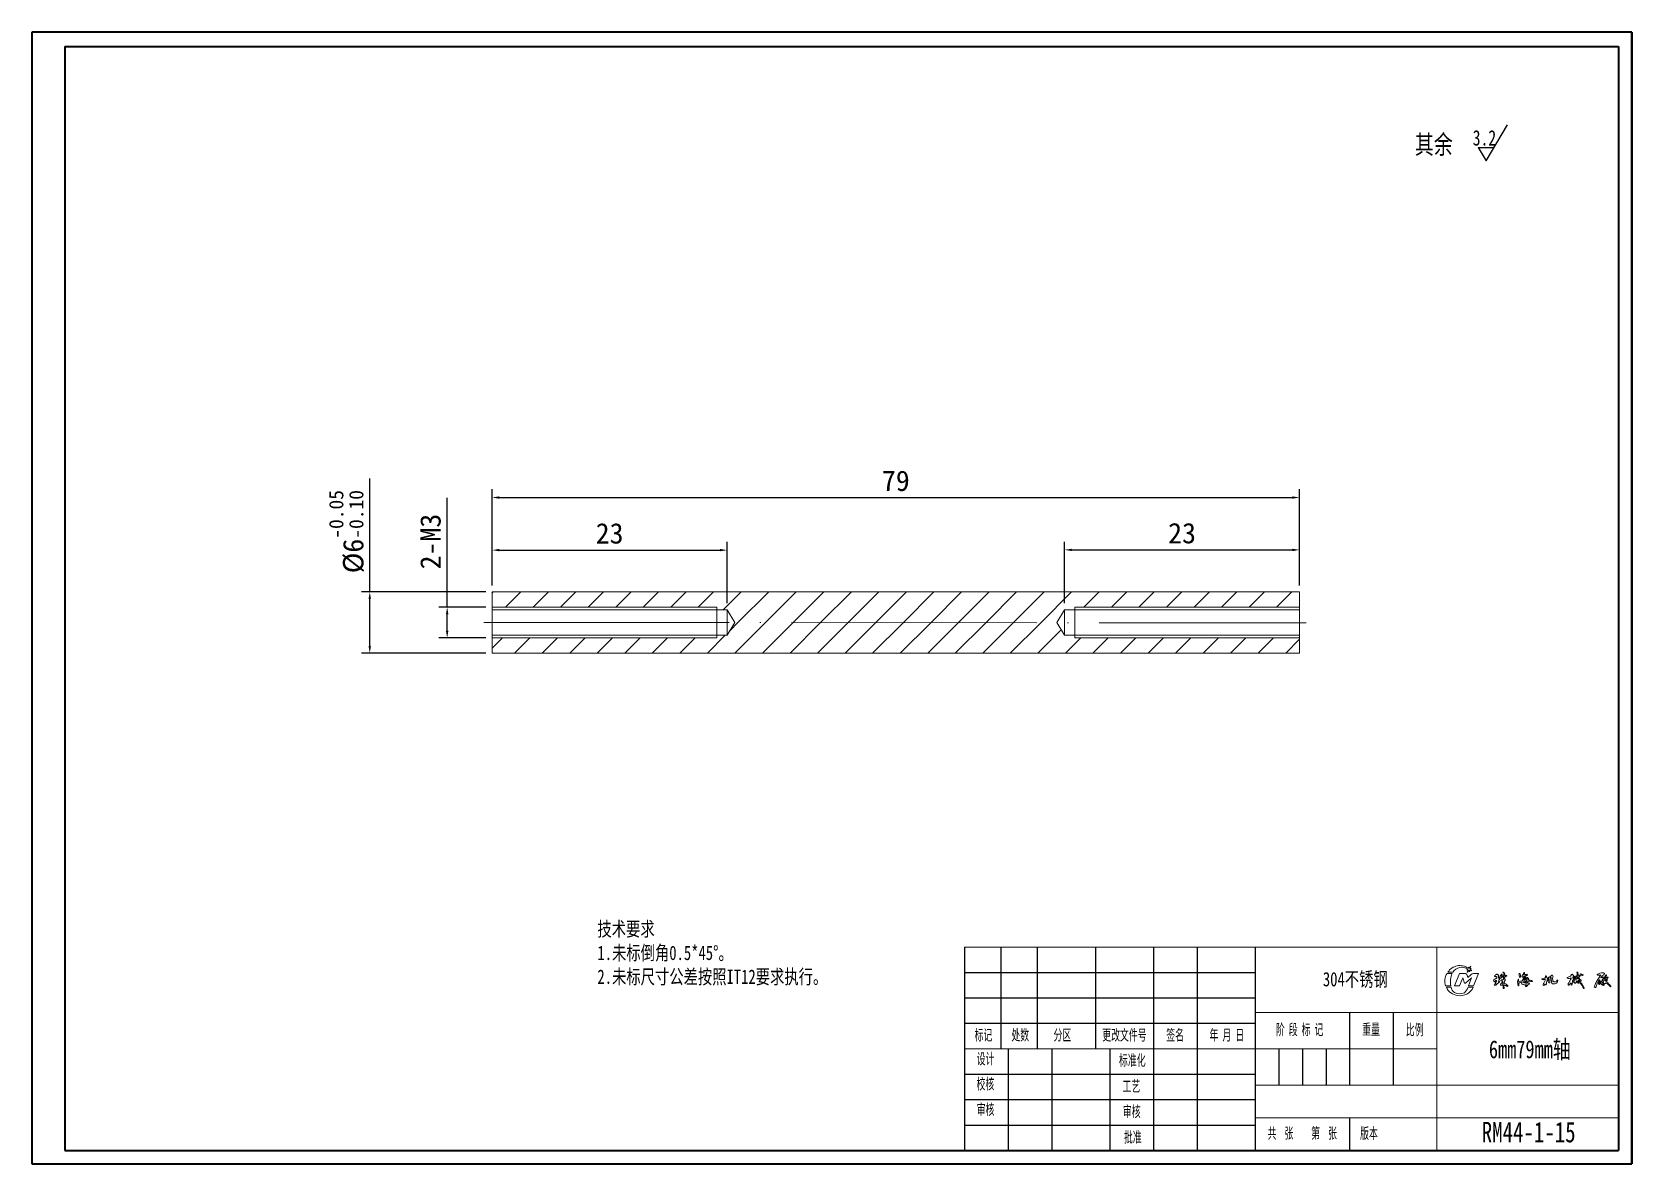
# Model space of a CAD drawing. Header units: millimetres. Extents: x 0 to 1713, y 0 to 841.
# Drawn here: x 1556.8 to 1713.4, y 96.6 to 207.3 of the extents above; entities that cross this region are included whole.
import ezdxf

# ---------------------------------------------------------------- set-up
doc = ezdxf.new("R2010")
doc.units = ezdxf.units.MM
doc.header["$PDSIZE"] = -1
doc.linetypes.add('ACAD_ISO04W100', pattern=[30, 24, -3, 0, -3])
for name, color, linetype in [('10', 7, 'Continuous'), ('5', 7, 'Continuous'), ('9', 7, 'Continuous')]:
    doc.layers.add(name, color=color, linetype=linetype)
doc.layers.add('中心线', color=6, linetype='ACAD_ISO04W100', lineweight=0)
doc.layers.add('尺寸线', color=100, linetype='Continuous', lineweight=5)
doc.styles.add('SLDTEXTSTYLE1', font='TXT', dxfattribs={"width": 0.6, "bigfont": 'bigfont'})
doc.dimstyles.new('Annotative', dxfattribs={"dimscale": 0, "dimtxt": 2.5, "dimasz": 2.5, "dimexe": 1.25, "dimexo": 0.625, "dimtad": 1, "dimtxsty": 'Standard', "dimcen": 2.5, "dimadec": 0, "dimazin": 0, "dimtfac": 1, "dimtmove": 0, "dimatfit": 3, "dimfxl": 1, "dimarcsym": 0})

msp = doc.modelspace()

# ---------------------------------------------------------------- texts
at = {"attachment_point": 1}
for s, width, gutter_width, insert, char_height in [('{\\fHYSWLongFangSong|b0|i0|c134|p2;其余}', 1569.10893, 9.339, (1692.124, 197.25), 1.85295), ('{\\fHYSWLongFangSong|b0|i0|c134|p2;3.2}', 2.90529, 17.5, (1697.782, 197.715), 1.5), ('{\\fHYSWLongFangSong|b0|i0|c134|p2;技术要求\\P1.未标倒角0.5*45%%D。\\P2.未标尺寸公差按照IT12要求执行。}', 32.42721, 0.45, (1612.159, 120.291), 1.4), ('{\\fHYSWLongFangSong|b0|i0|c134|p2;RM44-1-15}', 117.53046, 0.6, (1698.665, 100.728), 2)]:
    msp.add_mtext_dynamic_manual_height_columns(s, width=width, gutter_width=gutter_width, heights=[0], dxfattribs=dict(at, insert=insert, char_height=char_height))
for s, insert, char_height, width in [('{\\fHYSWLongFangSong|b0|i0|c134|p2;304不锈钢}', (1683.126, 115.382), 1.4, 38.51962), ('{\\fHYSWLongFangSong|b0|i0|c134|p2;6mm79mm轴}', (1699.368, 108.702), 1.75, 117.53046)]:
    msp.add_mtext(s, dxfattribs=dict(at, insert=insert, char_height=char_height, width=width))
at = {"layer": '9', "color": 7, "char_height": 1.07127, "attachment_point": 2, "style": 'SLDTEXTSTYLE1'}
for s, insert in [('{\\fHYSWLongFangSong|b0|i0|c134|p2;标记}', (1649.919, 109.762)), ('{\\fHYSWLongFangSong|b0|i0|c134|p2;处数}', (1653.52, 109.762)), ('{\\fHYSWLongFangSong|b0|i0|c134|p2;分区}', (1657.643, 109.762)), ('{\\fHYSWLongFangSong|b0|i0|c134|p2;更改文件号}', (1663.711, 109.762)), ('{\\fHYSWLongFangSong|b0|i0|c134|p2;签名}', (1668.672, 109.762)), ('{\\fHYSWLongFangSong|b0|i0|c134|p2;年 月 日}', (1673.735, 109.762)), ('{\\fHYSWLongFangSong|b0|i0|c134|p2;阶 段 标 记}', (1680.853, 110.296)), ('{\\fHYSWLongFangSong|b0|i0|c134|p2;重量}', (1687.84, 110.316)), ('{\\fHYSWLongFangSong|b0|i0|c134|p2;比例}', (1692.097, 110.276)), ('{\\fHYSWLongFangSong|b0|i0|c134|p2;设计}', (1650.128, 107.437)), ('{\\fHYSWLongFangSong|b0|i0|c134|p2;标准化}', (1664.482, 107.292)), ('{\\fHYSWLongFangSong|b0|i0|c134|p2;校核}', (1650.111, 104.981)), ('{\\fHYSWLongFangSong|b0|i0|c134|p2;工艺}', (1664.39, 104.759)), ('{\\fHYSWLongFangSong|b0|i0|c134|p2;审核}', (1650.13, 102.484)), ('{\\fHYSWLongFangSong|b0|i0|c134|p2;审核}', (1664.427, 102.278)), ('{\\fHYSWLongFangSong|b0|i0|c134|p2;共  张}', (1678.981, 100.163)), ('{\\fHYSWLongFangSong|b0|i0|c134|p2;第  张}', (1683.241, 100.163)), ('{\\fHYSWLongFangSong|b0|i0|c134|p2;版本}', (1687.633, 100.155)), ('{\\fHYSWLongFangSong|b0|i0|c134|p2;批准}', (1664.531, 99.778))]:
    msp.add_mtext(s, dxfattribs=dict(at, insert=insert))

# ---------------------------------------------------------------- blocks, each defined once
blk = doc.blocks.new('*D38')
at = {"layer": 'Defpoints', "color": 0, "transparency": 16777216}
for p in [(1589.89, 152.56), (1601.85, 152.56), (1601.85, 146.56)]:
    blk.add_point(p, dxfattribs=at)
at = {"layer": '尺寸线', "color": 0, "lineweight": -2, "transparency": 16777216}
for p, q in [((1589.89, 152.56), (1589.89, 163.64)), ((1601.23, 152.56), (1589.09, 152.56)), ((1589.89, 147.26), (1589.89, 151.86)), ((1601.23, 146.56), (1589.09, 146.56))]:
    blk.add_line(p, q, dxfattribs=at)
at = {"layer": '尺寸线', "color": 0, "transparency": 16777216}
for points in [[(1589.77, 151.86), (1590, 151.86), (1589.89, 152.56)], [(1589.77, 147.26), (1590, 147.26), (1589.89, 146.56)]]:
    blk.add_solid(points, dxfattribs=at)
at = {"layer": '尺寸线', "color": 0, "transparency": 16777216, "insert": (1587.63, 158.45), "char_height": 2, "attachment_point": 5, "rotation": 90}
blk.add_mtext('%%C6{\\H0.7x;\\S-0.05^ -0.10;}', dxfattribs=at)
blk = doc.blocks.new('*D35')
at = {"layer": 'Defpoints', "color": 0, "transparency": 16777216}
for p in [(1680.85, 161.79), (1601.85, 152.56), (1680.85, 152.56)]:
    blk.add_point(p, dxfattribs=at)
at = {"layer": '尺寸线', "color": 0, "lineweight": -2, "transparency": 16777216}
for p, q in [((1601.85, 153.19), (1601.85, 162.59)), ((1602.55, 161.79), (1680.15, 161.79)), ((1680.85, 153.19), (1680.85, 162.59))]:
    blk.add_line(p, q, dxfattribs=at)
at = {"layer": '尺寸线', "color": 0, "transparency": 16777216}
for points in [[(1602.55, 161.9), (1602.55, 161.67), (1601.85, 161.79)], [(1680.15, 161.9), (1680.15, 161.67), (1680.85, 161.79)]]:
    blk.add_solid(points, dxfattribs=at)
at = {"layer": '尺寸线', "color": 0, "transparency": 16777216, "insert": (1641.35, 163.41), "char_height": 2, "attachment_point": 5}
blk.add_mtext('79', dxfattribs=at)
blk = doc.blocks.new('*D37')
at = {"layer": 'Defpoints', "color": 0, "transparency": 16777216}
for p in [(1624.85, 156.64), (1601.85, 152.56), (1624.85, 150.81)]:
    blk.add_point(p, dxfattribs=at)
at = {"layer": '尺寸线', "color": 0, "lineweight": -2, "transparency": 16777216}
for p, q in [((1601.85, 153.19), (1601.85, 157.44)), ((1602.55, 156.64), (1624.15, 156.64)), ((1624.85, 151.44), (1624.85, 157.44))]:
    blk.add_line(p, q, dxfattribs=at)
at = {"layer": '尺寸线', "color": 0, "transparency": 16777216}
for points in [[(1602.55, 156.76), (1602.55, 156.53), (1601.85, 156.64)], [(1624.15, 156.76), (1624.15, 156.53), (1624.85, 156.64)]]:
    blk.add_solid(points, dxfattribs=at)
at = {"layer": '尺寸线', "color": 0, "transparency": 16777216, "insert": (1613.35, 158.27), "char_height": 2, "attachment_point": 5}
blk.add_mtext('23', dxfattribs=at)
blk = doc.blocks.new('*D36')
at = {"layer": 'Defpoints', "color": 0, "transparency": 16777216}
for p in [(1680.85, 156.67), (1680.85, 152.56), (1657.85, 150.81)]:
    blk.add_point(p, dxfattribs=at)
at = {"layer": '尺寸线', "color": 0, "lineweight": -2, "transparency": 16777216}
for p, q in [((1657.85, 151.44), (1657.85, 157.47)), ((1658.55, 156.67), (1680.15, 156.67)), ((1680.85, 153.19), (1680.85, 157.47))]:
    blk.add_line(p, q, dxfattribs=at)
at = {"layer": '尺寸线', "color": 0, "transparency": 16777216}
for points in [[(1658.55, 156.78), (1658.55, 156.55), (1657.85, 156.67)], [(1680.15, 156.78), (1680.15, 156.55), (1680.85, 156.67)]]:
    blk.add_solid(points, dxfattribs=at)
at = {"layer": '尺寸线', "color": 0, "transparency": 16777216, "insert": (1669.35, 158.29), "char_height": 2, "attachment_point": 5}
blk.add_mtext('23', dxfattribs=at)
blk = doc.blocks.new('*D41')
at = {"layer": 'Defpoints', "color": 0, "transparency": 16777216}
for p in [(1597.46, 151.06), (1601.85, 151.06), (1601.85, 148.06)]:
    blk.add_point(p, dxfattribs=at)
at = {"layer": '尺寸线', "color": 0, "lineweight": -2, "transparency": 16777216}
for p, q in [((1597.46, 151.06), (1597.46, 161.77)), ((1601.23, 151.06), (1596.66, 151.06)), ((1597.46, 148.76), (1597.46, 150.36)), ((1601.23, 148.06), (1596.66, 148.06))]:
    blk.add_line(p, q, dxfattribs=at)
at = {"layer": '尺寸线', "color": 0, "transparency": 16777216}
for points in [[(1597.34, 150.36), (1597.58, 150.36), (1597.46, 151.06)], [(1597.34, 148.76), (1597.58, 148.76), (1597.46, 148.06)]]:
    blk.add_solid(points, dxfattribs=at)
at = {"layer": '尺寸线', "color": 0, "transparency": 16777216, "insert": (1595.84, 157.48), "char_height": 2, "attachment_point": 5, "rotation": 90}
blk.add_mtext('2-M3', dxfattribs=at)

# ---------------------------------------------------------------- dimensions: what is measured, and where the dimension line sits
at = {"layer": '尺寸线'}
dim = msp.add_linear_dim(base=(1589.887, 152.561), p1=(1601.854, 146.561), p2=(1601.854, 152.561), angle=90, text='%%C<>{\\H0.7x;\\S-0.05^ -0.10;}', dimstyle='Annotative', override={"dimtxt": 2, "dimasz": 0.7, "dimexe": 0.8}, dxfattribs=at)
dim.commit()
dim.dimension.update_dxf_attribs({"geometry": '*D38', "text_midpoint": (1587.629, 158.452)})
for base, p1, p2, picture, middle in [((1680.854, 161.788), (1601.854, 152.561), (1680.854, 152.561), '*D35', (1641.354, 163.413)), ((1624.854, 156.642), (1601.854, 152.561), (1624.854, 150.811), '*D37', (1613.354, 158.267)), ((1680.854, 156.666), (1657.854, 150.811), (1680.854, 152.561), '*D36', (1669.354, 158.291))]:
    dim = msp.add_linear_dim(base=base, p1=p1, p2=p2, dimstyle='Annotative', override={"dimtxt": 2, "dimasz": 0.7, "dimexe": 0.8}, dxfattribs=at)
    dim.commit()
    dim.dimension.update_dxf_attribs({"geometry": picture, "text_midpoint": middle})
dim = msp.add_linear_dim(base=(1597.461, 151.061), p1=(1601.854, 148.061), p2=(1601.854, 151.061), angle=90, text='2-M<>', dimstyle='Annotative', override={"dimtxt": 2, "dimasz": 0.7, "dimexe": 0.8}, dxfattribs=at)
dim.commit()
dim.dimension.update_dxf_attribs({"geometry": '*D41', "text_midpoint": (1597.461, 157.479), "dimtype": 160})

# ---------------------------------------------------------------- hatches: boundary and pattern name
h = msp.add_hatch()
h.set_pattern_fill('ANSI31', color=4, scale=0.6)
h.paths.add_polyline_path([(1680.854, 152.561), (1601.854, 152.561), (1601.854, 151.061), (1623.854, 151.061), (1623.854, 150.811), (1624.854, 150.811), (1625.61, 149.553), (1657.092, 149.542), (1657.854, 150.811), (1658.854, 150.811), (1658.854, 151.061), (1680.854, 151.061)])
h.paths.add_polyline_path([(1680.854, 148.061), (1658.854, 148.061), (1658.854, 148.311), (1657.854, 148.311), (1657.114, 149.542), (1625.6, 149.553), (1624.854, 148.311), (1623.854, 148.311), (1623.854, 148.061), (1601.854, 148.061), (1601.854, 146.561), (1680.854, 146.561)])

# ---------------------------------------------------------------- linework, layer by layer
for p, q in [((1699.097, 194.702), (1701.173, 198.23)), ((1698.315, 196.032), (1699.097, 194.702)), ((1698.315, 196.032), (1699.88, 196.032))]:
    msp.add_line(p, q)
at = {"color": 7, "linetype": 'Continuous', "lineweight": 15}
for p, q in [((1601.854, 150.811), (1601.854, 152.561)), ((1601.854, 152.561), (1680.854, 152.561)), ((1680.854, 150.811), (1680.854, 152.561)), ((1601.854, 151.061), (1623.854, 151.061)), ((1601.854, 150.811), (1624.854, 150.811)), ((1601.854, 148.311), (1601.854, 150.811)), ((1623.854, 151.061), (1623.854, 148.061)), ((1624.854, 150.811), (1625.605, 149.561)), ((1624.854, 150.811), (1624.854, 148.311)), ((1657.103, 149.561), (1657.854, 150.811)), ((1657.854, 150.811), (1680.854, 150.811)), ((1657.854, 148.311), (1657.854, 150.811)), ((1658.854, 151.061), (1680.854, 151.061)), ((1658.854, 148.061), (1658.854, 151.061)), ((1680.854, 148.311), (1680.854, 150.811)), ((1625.605, 149.561), (1624.854, 148.311)), ((1657.854, 148.311), (1657.103, 149.561)), ((1624.854, 148.311), (1601.854, 148.311)), ((1601.854, 146.561), (1601.854, 148.311)), ((1623.854, 148.061), (1601.854, 148.061)), ((1680.854, 148.311), (1657.854, 148.311)), ((1680.854, 148.061), (1658.854, 148.061)), ((1680.854, 146.561), (1680.854, 148.311)), ((1680.854, 146.561), (1601.854, 146.561))]:
    msp.add_line(p, q, dxfattribs=at)
at = {"layer": '10', "color": 7, "lineweight": 15}
for p, q in [((1694.275, 117.827), (1694.275, 107.876)), ((1676.504, 111.43), (1712.047, 111.43)), ((1648.071, 107.876), (1694.275, 107.876)), ((1694.275, 107.876), (1694.275, 97.924)), ((1676.504, 104.321), (1712.047, 104.321)), ((1676.504, 101.116), (1712.047, 101.116))]:
    msp.add_line(p, q, dxfattribs=at)
at = {"layer": '5', "color": 7, "lineweight": 15}
for p, q in [((1648.071, 117.827), (1712.047, 117.827)), ((1648.071, 117.827), (1712.047, 117.827)), ((1697.342, 115.746), (1697.356, 115.852)), ((1697.379, 115.856), (1697.439, 115.755)), ((1697.439, 115.755), (1697.591, 115.944)), ((1697.599, 115.939), (1697.507, 115.723)), ((1695.271, 115.237), (1695.787, 115.237)), ((1695.849, 115.357), (1695.349, 115.357)), ((1695.993, 114.029), (1696.488, 115.231)), ((1696.488, 115.231), (1696.993, 115.231)), ((1696.826, 114.823), (1696.49, 114.029)), ((1696.969, 114.28), (1696.826, 114.823)), ((1697.075, 114.28), (1696.969, 114.28)), ((1697.673, 114.807), (1697.075, 114.28)), ((1697.191, 115.591), (1697.304, 115.666)), ((1697.331, 115.582), (1697.193, 115.582)), ((1697.23, 115.071), (1697.297, 114.835)), ((1697.254, 115.389), (1697.331, 115.582)), ((1697.401, 115.547), (1697.262, 115.384)), ((1697.297, 114.835), (1697.634, 115.151)), ((1697.359, 114.026), (1697.673, 114.807)), ((1697.464, 115.437), (1697.401, 115.547)), ((1697.489, 115.555), (1697.487, 115.443)), ((1697.651, 115.498), (1697.489, 115.555)), ((1697.507, 115.723), (1697.626, 115.72)), ((1697.629, 115.711), (1697.539, 115.643)), ((1697.539, 115.643), (1697.664, 115.518)), ((1697.856, 115.231), (1698.357, 115.231)), ((1698.357, 115.231), (1697.858, 114.026)), ((1700.005, 114.531), (1699.991, 114.512)), ((1700.056, 114.449), (1700.034, 114.377)), ((1700.05, 114.33), (1700.109, 114.502)), ((1700.092, 114.747), (1700.123, 114.766)), ((1700.14, 114.913), (1700.109, 114.93)), ((1700.318, 114.772), (1700.352, 114.767)), ((1700.326, 114.433), (1700.348, 114.46)), ((1700.348, 114.46), (1700.384, 114.456)), ((1700.525, 114.533), (1700.523, 114.566)), ((1700.557, 114.521), (1700.525, 114.533)), ((1700.573, 114.981), (1700.587, 114.952)), ((1700.743, 114.5), (1700.723, 114.522)), ((1700.729, 114.269), (1700.739, 114.116)), ((1700.752, 114.308), (1700.751, 114.333)), ((1700.763, 114.044), (1700.752, 114.308)), ((1700.815, 114.913), (1700.783, 114.927)), ((1700.963, 114.955), (1700.931, 114.94)), ((1702.24, 114.679), (1702.265, 114.694)), ((1702.27, 114.284), (1702.266, 114.25)), ((1702.299, 114.303), (1702.27, 114.284)), ((1702.316, 115.225), (1702.346, 115.242)), ((1702.346, 115.242), (1702.378, 115.226)), ((1702.563, 114.326), (1702.54, 114.349)), ((1702.562, 114.29), (1702.563, 114.326)), ((1702.763, 115.143), (1702.759, 115.107)), ((1702.82, 115.191), (1702.763, 115.143)), ((1702.782, 114.593), (1702.794, 114.578)), ((1702.791, 115.326), (1702.827, 115.32)), ((1702.858, 114.829), (1702.803, 114.616)), ((1702.824, 114.329), (1702.843, 114.357)), ((1702.841, 114.935), (1702.832, 114.962)), ((1702.854, 114.431), (1702.879, 114.448)), ((1702.858, 114.689), (1702.878, 114.783)), ((1702.921, 114.707), (1702.879, 114.677)), ((1702.897, 114.664), (1702.918, 114.68)), ((1702.932, 114.681), (1702.947, 114.669)), ((1703.07, 114.587), (1703.058, 114.51)), ((1703.081, 114.465), (1703.103, 114.635)), ((1703.313, 114.279), (1703.328, 114.254)), ((1703.624, 114.504), (1703.62, 114.468)), ((1704.575, 114.655), (1704.556, 114.675)), ((1704.752, 114.655), (1704.707, 114.632)), ((1704.864, 114.66), (1704.834, 114.679)), ((1704.87, 114.616), (1704.864, 114.66)), ((1704.902, 114.968), (1704.911, 115.005)), ((1704.911, 115.005), (1704.948, 115.005)), ((1705.079, 114.8), (1705.111, 114.769)), ((1705.189, 114.851), (1705.181, 114.813)), ((1705.244, 114.318), (1705.281, 114.314)), ((1705.355, 114.761), (1705.375, 114.794)), ((1705.43, 114.85), (1705.456, 114.833)), ((1707.411, 114.277), (1707.405, 114.314)), ((1707.409, 115.03), (1707.412, 115.11)), ((1707.581, 114.784), (1707.612, 114.772)), ((1707.635, 114.654), (1707.609, 114.646)), ((1707.674, 115.001), (1707.673, 114.967)), ((1707.787, 114.805), (1707.693, 114.707)), ((1707.757, 114.372), (1707.725, 114.391)), ((1707.795, 114.283), (1707.759, 114.29)), ((1707.777, 114.684), (1707.83, 114.74)), ((1707.977, 114.896), (1707.884, 114.868)), ((1707.967, 114.822), (1708.017, 114.83)), ((1707.978, 114.487), (1707.97, 114.522)), ((1707.973, 114.696), (1707.973, 114.726)), ((1707.977, 115.339), (1707.988, 115.37)), ((1707.993, 115.304), (1707.977, 115.339)), ((1708.159, 114.927), (1707.977, 114.896)), ((1708.02, 114.386), (1707.991, 114.368)), ((1708.01, 115.188), (1707.993, 115.304)), ((1708.08, 114.45), (1708.02, 114.386)), ((1708.025, 114.828), (1708.056, 114.798)), ((1708.063, 114.372), (1708.122, 114.383)), ((1708.102, 114.558), (1708.096, 114.55)), ((1708.098, 114.716), (1708.137, 114.727)), ((1708.113, 115.074), (1708.139, 115.049)), ((1708.25, 114.611), (1708.254, 114.573)), ((1708.254, 114.573), (1708.288, 114.544)), ((1708.314, 114.647), (1708.348, 114.638)), ((1708.356, 114.456), (1708.337, 114.425)), ((1708.354, 115.194), (1708.338, 115.158)), ((1708.338, 115.158), (1708.367, 115.125)), ((1708.573, 115.099), (1708.559, 115.138)), ((1710.239, 114.567), (1710.229, 114.595)), ((1710.233, 114.312), (1710.239, 114.35)), ((1710.281, 114.253), (1710.233, 114.312)), ((1710.303, 114.811), (1710.34, 114.805)), ((1710.475, 114.681), (1710.459, 114.64)), ((1710.733, 114.682), (1710.696, 114.684)), ((1710.785, 114.879), (1710.77, 114.84)), ((1710.77, 114.84), (1710.784, 114.812)), ((1710.856, 115.117), (1710.879, 115.086)), ((1711.005, 114.868), (1711.032, 114.839)), ((1695.646, 114.03), (1695.135, 114.028)), ((1695.207, 113.896), (1695.666, 113.896)), ((1696.49, 114.029), (1695.993, 114.029)), ((1697.322, 113.896), (1697.827, 113.896)), ((1697.858, 114.026), (1697.359, 114.026)), ((1699.89, 114.1), (1699.9, 114.132)), ((1700.51, 114.099), (1700.487, 114.125)), ((1700.79, 113.768), (1700.771, 113.796)), ((1700.857, 113.809), (1700.855, 113.777)), ((1701.235, 114.015), (1701.221, 113.988)), ((1702.271, 114.045), (1702.242, 114.049)), ((1702.292, 114.072), (1702.271, 114.045)), ((1702.936, 114.001), (1702.937, 114.033)), ((1703.187, 114.136), (1703.157, 114.126)), ((1703.305, 114.186), (1703.293, 114.152)), ((1704.753, 114.077), (1704.723, 114.068)), ((1704.889, 114.199), (1704.857, 114.2)), ((1704.897, 114.154), (1704.889, 114.199)), ((1704.972, 114.135), (1704.938, 114.116)), ((1707.215, 114.124), (1707.187, 114.096)), ((1707.481, 114.113), (1707.46, 114.086)), ((1708.672, 113.779), (1708.636, 113.77)), ((1710.429, 114.253), (1710.4, 114.228))]:
    msp.add_line(p, q, dxfattribs=at)
for centre, radius, start, end in [((1696.527, 114.625), 1.387, 53.99854, 148.11308), ((1696.727, 114.802), 1.039, 56.30183, 147.72417), ((1697.368, 115.85), 0.0123, 30.5695, 172.24527), ((1697.595, 115.941), 0.00492, 336.84757, 141.15035), ((1696.472, 114.49), 1.414, 148.10678, 199.0712), ((1697.314, 114.447), 1.72, 152.64769, 194.03749), ((1697.01, 115), 0.232, 17.84837, 94.25997), ((1697.193, 115.587), 0.00492, 123.59808, 270), ((1697.258, 115.387), 0.00492, 158.25924, 319.48501), ((1697.475, 115.443), 0.0123, 210.0475, 359.33925), ((1697.626, 115.715), 0.00492, 306.89987, 88.42974), ((1697.885, 114.805), 0.427, 93.88116, 125.93911), ((1697.655, 115.51), 0.0123, 250.62338, 44.9943), ((1699.928, 114.558), 0.107, 111.73471, 250.43201), ((1699.641, 115.219), 0.613, 293.74076, 304.37866), ((1699.739, 114.138), 0.354, 52.03613, 64.44068), ((1700.893, 113.414), 1.225, 135.77997, 144.14487), ((1700.01, 114.949), 0.104, 115.88205, 173.9154), ((1699.996, 115.09), 0.157, 235.55963, 273.09561), ((1700.427, 114.932), 0.697, 227.57647, 233.63482), ((1700.012, 115.04), 0.0475, 90.16643, 177.15274), ((1700.108, 114.524), 0.224, 94.00789, 122.49705), ((1700.032, 114.506), 0.0417, 171.39316, 285.58996), ((1700.063, 115.143), 0.219, 254.45682, 282.35154), ((1700.037, 114.515), 0.0359, 67.96471, 152.63215), ((1700.109, 115.024), 0.116, 95.00357, 146.77594), ((1700.021, 114.381), 0.0132, 236.67345, 342.78491), ((1699.896, 114.378), 0.162, 317.34984, 342.87309), ((1700.043, 114.453), 0.0132, 342.78491, 91.18323), ((1700.001, 114.741), 0.199, 284.42988, 294.48738), ((1700.084, 114.542), 0.018, 338.4925, 93.47325), ((1700.513, 113.817), 0.532, 123.39982, 142.88236), ((1700.16, 115.088), 0.0797, 40.56591, 139.98771), ((1700.073, 114.511), 0.0367, 345.40153, 40.67624), ((1699.933, 114.834), 0.202, 340.21454, 1.49825), ((1699.972, 114.887), 0.169, 343.75878, 9.03261), ((1700.001, 114.7), 0.491, 55.36323, 63.54781), ((1699.661, 115.203), 1.095, 300.69424, 306.31765), ((1700.121, 114.539), 0.202, 317.22654, 337.38014), ((1700.276, 114.456), 0.0545, 262.75607, 335.03996), ((1700.633, 115.257), 0.384, 203.40216, 213.911), ((1700.591, 114.894), 0.299, 170.36434, 204.19773), ((1700.174, 115.018), 0.142, 328.87571, 9.96208), ((1700.185, 114.559), 0.157, 321.28638, 0.14287), ((1700.599, 114.032), 0.409, 125.14715, 135.17814), ((1700.404, 114.574), 0.0632, 96.06335, 192.77441), ((1700.175, 114.863), 0.201, 331.4243, 351.08691), ((1700.339, 114.419), 0.0583, 295.09104, 39.4683), ((1700.464, 114.797), 0.0968, 117.42123, 158.79048), ((1700.484, 114.636), 0.115, 90.76751, 143.3679), ((1700.325, 114.665), 0.0777, 338.26911, 30.74864), ((1700.511, 114.867), 0.0926, 126.9119, 170.0414), ((1700.011, 115.153), 0.492, 334.47962, 342.72974), ((1700.823, 114.827), 0.386, 131.13318, 152.18921), ((1700.367, 115.007), 0.28, 294.24208, 316.26159), ((1700.647, 114.424), 0.19, 99.81165, 131.03223), ((1700.062, 114.721), 0.69, 315.43317, 324.4382), ((1700.639, 114.641), 0.145, 235.83347, 305.07277), ((1700.628, 115.108), 0.0604, 71.26752, 170.74483), ((1700.932, 114.455), 0.509, 127.31067, 135.32762), ((1700.777, 114.926), 0.211, 145.51709, 164.82413), ((1700.701, 114.734), 0.246, 93.20974, 117.52757), ((1700.287, 115.298), 0.405, 321.3255, 331.19696), ((1700.662, 114.564), 0.0663, 72.56929, 135.4047), ((1700.559, 115.031), 0.183, 290.38055, 312.91964), ((1702.817, 112.532), 2.83, 138.66815, 140.81882), ((1700.605, 115.138), 0.0511, 316.66988, 32.3132), ((1700.687, 114.74), 0.113, 267.43343, 338.97668), ((1700.696, 115.038), 0.141, 264.95169, 308.03305), ((1700.768, 114.872), 0.135, 81.92744, 126.67163), ((1700.57, 114.526), 0.175, 314.20692, 351.58046), ((1700.669, 114.328), 0.0458, 312.80177, 359.72413), ((1700.716, 114.298), 0.0167, 191.77564, 274.76943), ((1700.734, 114.322), 0.0201, 30.37273, 163.99607), ((1700.716, 114.268), 0.0132, 3.57579, 82.82114), ((1700.762, 115.338), 0.0459, 66.69586, 147.69693), ((1700.714, 115.292), 0.0714, 25.63936, 82.80869), ((1700.438, 115.115), 0.399, 356.13915, 31.29985), ((1700.775, 115.246), 0.134, 12.6009, 87.89792), ((1700.763, 115.075), 0.0742, 288.53917, 10.41098), ((1702.978, 114.405), 2.205, 169.54971, 172.32807), ((1700.486, 114.876), 0.331, 347.61238, 6.50537), ((1701.091, 114.351), 0.224, 166.95309, 194.40932), ((1700.042, 114.767), 0.908, 336.20184, 340.66322), ((1701.21, 114.743), 0.56, 233.13321, 244.16571), ((1701.052, 114.71), 0.156, 159.46151, 185.23184), ((1701.147, 114.911), 0.33, 220.65354, 233.05021), ((1700.968, 114.478), 0.0707, 130.87673, 189.16745), ((1701.463, 114.738), 0.557, 166.56195, 177.22767), ((1700.68, 115.161), 0.254, 346.7386, 26.84101), ((1701.115, 114.878), 0.195, 161.24927, 183.02782), ((1700.883, 114.615), 0.0924, 294.8967, 339.12946), ((1701.011, 115.087), 0.0855, 169.41921, 216.93768), ((1700.996, 115.254), 0.225, 256.37479, 283.87397), ((1700.17, 114.367), 0.828, 15.08818, 19.81229), ((1700.982, 115.157), 0.203, 264.49128, 284.4301), ((1700.19, 116.184), 1.486, 304.54577, 308.42677), ((1701.064, 114.957), 0.0801, 52.06811, 100.59966), ((1702.348, 114.378), 0.181, 172.67696, 206.24608), ((1701.452, 114.588), 0.739, 345.35926, 353.68154), ((1703.385, 114.441), 1.208, 186.8083, 198.94544), ((1702.433, 114.448), 0.253, 150.43685, 166.48195), ((1701.774, 114.739), 0.47, 339.33731, 352.68595), ((1702.415, 114.477), 0.174, 165.44538, 199.15041), ((1702.038, 114.631), 0.236, 332.22312, 15.46446), ((1701.96, 115.982), 1.589, 280.54822, 288.24676), ((1702.241, 115.133), 0.832, 273.97991, 278.85581), ((1702.473, 115.165), 0.168, 159.05098, 196.84599), ((1702.823, 115.132), 0.511, 181.72603, 206.7303), ((1703.337, 115.244), 1.028, 199.4082, 203.32193), ((1702.51, 114.082), 0.269, 83.52515, 121.48032), ((1702.443, 115.226), 0.0656, 179.85433, 247.00262), ((1702.304, 114.998), 0.184, 298.71089, 345.13535), ((1702.144, 115.002), 0.319, 4.16649, 30.95386), ((1702.398, 114.878), 0.409, 278.35182, 308.34024), ((1702.933, 115.11), 0.478, 190.29648, 199.45662), ((1702.662, 114.277), 0.1, 172.86773, 253.42089), ((1702.989, 114.884), 0.389, 144.34957, 170.68907), ((1702.021, 114.74), 0.62, 13.13159, 19.52313), ((1702.666, 114.922), 0.0578, 224.4428, 331.22424), ((1702.524, 114.655), 0.16, 322.56195, 347.73017), ((1700.474, 116.342), 2.52, 330.76649, 333.99261), ((1702.974, 114.499), 0.318, 144.60088, 157.4718), ((1702.752, 114.393), 0.055, 147.82, 225.32738), ((1702.991, 113.749), 0.732, 91.09513, 113.0134), ((1702.921, 115.021), 0.698, 252.69997, 262.0361), ((1702.517, 114.796), 0.228, 330.18511, 347.99972), ((1702.783, 114.873), 0.0692, 102.74047, 162.33987), ((1700.912, 116.359), 2.144, 328.44852, 331.21479), ((1703.508, 114.355), 0.862, 143.38742, 152.8231), ((1702.812, 115.197), 0.104, 239.46341, 298.59173), ((1702.819, 114.896), 0.0681, 78.85274, 139.1547), ((1702.944, 114.466), 0.206, 133.38991, 142.03165), ((1702.834, 114.751), 0.177, 256.87561, 276.74517), ((1702.399, 115.069), 0.461, 334.36531, 343.16404), ((1702.753, 115.273), 0.106, 309.16772, 348.94294), ((1702.137, 114.965), 0.775, 21.79876, 27.21515), ((1703.082, 114.359), 0.239, 162.46075, 180.49175), ((1702.862, 114.606), 0.032, 257.35369, 8.59842), ((1703.083, 114.712), 0.254, 135.77568, 152.49696), ((1702.871, 114.687), 0.0131, 174.36274, 305.45423), ((1702.866, 115.212), 0.106, 267.65225, 307.84646), ((1702.926, 114.752), 0.0566, 132.13492, 147.01586), ((1702.82, 114.292), 0.166, 30.60002, 69.33977), ((1702.942, 114.74), 0.0761, 87.96358, 135.13708), ((1702.905, 114.653), 0.0131, 128.13944, 185.70466), ((1703.174, 114.641), 0.283, 177.83307, 186.1836), ((1703.747, 114.436), 0.959, 145.28134, 151.83317), ((1702.926, 114.67), 0.0131, 62.84712, 128.13944), ((1702.873, 114.788), 0.0941, 300.7695, 314.15184), ((1703.031, 114.761), 0.38, 94.04097, 105.21873), ((1703.131, 114.381), 0.39, 110.46738, 119.5821), ((1702.73, 115.268), 0.5, 295.31345, 303.35768), ((1701.359, 114.78), 1.655, 343.36215, 345.88869), ((1703.012, 114.387), 0.106, 230.0997, 288.7629), ((1703.245, 114.899), 0.377, 217.59684, 226.2384), ((1702.926, 115.065), 0.0883, 291.27437, 335.76256), ((1702.9, 114.87), 0.397, 281.26614, 291.01765), ((1703.033, 114.651), 0.0541, 206.74106, 293.2294), ((1703.041, 114.699), 0.066, 358.35224, 134.77651), ((1703.19, 114.461), 0.704, 99.23738, 105.30645), ((1703.063, 114.752), 0.114, 48.73299, 120.01574), ((1703.032, 115.191), 0.164, 261.14893, 286.60528), ((1703.045, 114.512), 0.0131, 255.96963, 351.74296), ((1703.013, 114.336), 0.0591, 304.08962, 16.85772), ((1703.057, 114.589), 0.0131, 351.74296, 101.99256), ((1702.81, 114.438), 0.273, 341.9753, 5.65657), ((1703.071, 115.086), 0.0706, 29.98959, 85.48529), ((1702.92, 115.19), 0.224, 315.36404, 341.91805), ((1702.922, 114.679), 0.186, 346.49377, 5.8595), ((1703.065, 114.685), 0.169, 28.24187, 64.4197), ((1703.527, 114.344), 0.353, 155.57345, 184.64559), ((1703.235, 114.401), 0.105, 234.80046, 273.26907), ((1703.244, 114.386), 0.111, 74.17181, 110.67067), ((1703.178, 114.721), 0.0569, 338.24435, 50.47087), ((1703.314, 114.67), 0.0883, 160.09577, 229.41631), ((1703.179, 113.888), 0.414, 71.13597, 81.36517), ((1703.338, 115.124), 0.528, 261.08588, 268.85479), ((1703.318, 114.123), 0.373, 74.94063, 96.59662), ((1703.088, 112.607), 2.004, 78.08665, 83.14928), ((1703.604, 114.943), 0.498, 247.66272, 259.89858), ((1703.491, 114.397), 0.171, 38.77309, 86.38804), ((1703.549, 114.593), 0.144, 256.86653, 299.54845), ((1704.607, 114.667), 0.0517, 88.61056, 171.00204), ((1704.771, 115.389), 0.759, 255.08217, 265.17792), ((1704.292, 116.117), 1.435, 282.75949, 289.69337), ((1703.613, 114.963), 1.301, 326.89245, 332.27689), ((1704.494, 115.698), 1.075, 283.87896, 288.39849), ((1704.306, 114.695), 0.569, 323.66249, 352.08888), ((1704.76, 114.917), 0.151, 275.53426, 19.80089), ((1704.772, 114.839), 0.242, 8.57633, 43.3212), ((1704.693, 114.266), 0.309, 334.88556, 4.48875), ((1705.887, 114.282), 0.887, 174.6877, 179.49849), ((1705.751, 114.21), 0.763, 150.74152, 168.3445), ((1705.111, 114.897), 0.102, 192.53939, 251.94565), ((1705.232, 114.637), 0.155, 157.77031, 200.13057), ((1704.988, 114.766), 0.122, 324.71284, 1.10896), ((1705.423, 114.484), 0.245, 176.21977, 222.91089), ((1703.415, 114.705), 1.776, 353.37041, 358.4457), ((1704.747, 114.71), 0.446, 353.22326, 13.37655), ((1705.328, 114.665), 0.233, 97.62492, 126.71996), ((1705.215, 114.429), 0.132, 299.96091, 333.97474), ((1705.254, 115.006), 0.119, 291.38328, 329.59079), ((1705.619, 114.544), 0.297, 168.09333, 190.89099), ((1706.854, 114.511), 1.527, 180.85757, 185.26996), ((1703.215, 115.045), 2.158, 348.24412, 352.41924), ((1705.089, 115.371), 0.502, 302.1333, 311.08782), ((1705.121, 115.1), 0.397, 309.7516, 321.08318), ((1706.117, 113.984), 1.226, 121.01497, 124.68213), ((1704.678, 114.677), 0.793, 359.98446, 11.3371), ((1706.86, 114.637), 1.39, 178.38568, 183.24953), ((1704.387, 114.455), 1.091, 1.34932, 5.47816), ((1705.792, 114.446), 0.316, 173.7747, 209.46668), ((1705.554, 114.986), 0.0849, 345.38413, 144.80873), ((1705.255, 113.923), 0.451, 44.49478, 54.49986), ((1706.877, 114.712), 1.278, 171.97534, 186.07816), ((1705.414, 114.483), 0.214, 5.2333, 26.02074), ((1705.278, 115.043), 0.367, 335.38476, 347.64566), ((1705.682, 114.502), 0.0547, 179.65304, 263.12671), ((1705.738, 114.511), 0.0892, 225.36565, 276.03531), ((1705.784, 114.807), 0.387, 264.62119, 299.72766), ((1705.811, 114.519), 0.285, 285.56644, 4.42241), ((1705.925, 114.546), 0.0898, 304.03292, 19.3571), ((1706.084, 114.519), 0.0932, 97.374, 142.60412), ((1706.021, 114.557), 0.0747, 348.07803, 47.47698), ((1707.087, 114.828), 0.059, 164.68104, 236.53228), ((1706.719, 116.114), 1.309, 283.75338, 299.43994), ((1707.138, 114.954), 0.194, 244.58666, 279.90362), ((1707.34, 114.135), 0.245, 133.79354, 152.12619), ((1707.214, 115.111), 0.351, 263.10676, 289.05182), ((1709.011, 113.275), 2.113, 146.2824, 150.59117), ((1706.392, 114.948), 0.996, 329.85284, 336.70089), ((1707.249, 114.338), 0.123, 285.90802, 322.94314), ((1708.627, 113.903), 1.471, 146.00988, 153.76073), ((1707.318, 114.942), 0.163, 273.57476, 301.33654), ((1707.432, 114.224), 0.0943, 106.80552, 154.70226), ((1707.324, 115.055), 0.0886, 295.73802, 343.67734), ((1707.338, 114.761), 0.0773, 333.32896, 33.04183), ((1707.681, 114.23), 0.274, 170.09056, 187.70482), ((1707.511, 115.051), 0.116, 92.38317, 148.90354), ((1707.446, 115.049), 0.132, 29.05936, 62.6982), ((1708.075, 114.271), 0.551, 177.52003, 185.77892), ((1706.758, 114.39), 0.772, 352.93608, 1.78853), ((1707.744, 114.431), 0.215, 132.14254, 184.52517), ((1707.323, 114.763), 0.423, 34.18843, 55.84857), ((1707.698, 114.84), 0.13, 136.29963, 205.60617), ((1707.665, 114.462), 0.0708, 40.82293, 171.14546), ((1707.685, 114.47), 0.0894, 178.40215, 296.86375), ((1707.662, 114.609), 0.0649, 145.75587, 196.87612), ((1707.582, 115.052), 0.124, 280.30258, 317.03011), ((1707.703, 114.754), 0.0932, 120.06604, 168.66267), ((1707.741, 114.596), 0.121, 113.55705, 151.15416), ((1707.83, 114.737), 0.199, 117.32381, 150.67009), ((1707.729, 114.567), 0.0593, 260.33848, 339.3398), ((1707.824, 114.881), 0.0915, 85.12581, 159.15713), ((1707.917, 114.336), 0.164, 167.22594, 196.26337), ((1707.788, 114.674), 0.0144, 136.79223, 219.18543), ((1707.676, 114.598), 0.12, 334.11276, 33.40374), ((1707.863, 114.737), 0.103, 101.59953, 138.47708), ((1707.991, 113.903), 0.428, 106.59712, 117.29771), ((1707.841, 114.73), 0.0144, 50.34535, 136.79223), ((1707.711, 115.436), 0.479, 284.62522, 298.58625), ((1707.829, 114.873), 0.0377, 291.61523, 331.22067), ((1708.125, 115.006), 0.381, 223.91936, 233.06684), ((1707.897, 114.824), 0.0468, 106.57999, 138.65368), ((1707.613, 114.447), 0.289, 332.27933, 356.40053), ((1707.936, 114.727), 0.0479, 211.8628, 320.3412), ((1708.012, 114.419), 0.111, 112.33808, 174.96964), ((1707.924, 115.209), 0.195, 274.63376, 297.53629), ((1708.042, 114.784), 0.0907, 162.39629, 220.38071), ((1707.969, 114.807), 0.0144, 98.9286, 162.02323), ((1708.237, 114.456), 0.261, 173.2568, 199.67777), ((1708.004, 115.32), 0.0525, 21.32184, 108.17619), ((1708.948, 115.276), 0.942, 185.35467, 190.09043), ((1707.957, 115.079), 0.0707, 323.57903, 26.99106), ((1708.019, 114.815), 0.0144, 63.95188, 98.9286), ((1708.065, 114.358), 0.0144, 100.81612, 189.86149), ((1708.546, 114.701), 0.604, 214.91395, 222.13171), ((1707.818, 115.204), 0.271, 356.92747, 29.94288), ((1708.171, 114.805), 0.115, 183.43577, 230.57471), ((1707.924, 114.527), 0.174, 333.79983, 7.70906), ((1708.65, 115.246), 0.564, 185.74219, 197.75807), ((1708.119, 114.538), 0.243, 265.22559, 302.16234), ((1708.159, 114.534), 0.0621, 86.59074, 157.39669), ((1708.188, 114.735), 0.106, 84.32528, 129.54923), ((1707.869, 114.721), 0.269, 1.34784, 20.86675), ((1708.082, 114.553), 0.175, 283.29535, 322.17982), ((1708.102, 115.268), 0.222, 279.60894, 299.35701), ((1708.128, 115.137), 0.213, 278.36914, 309.82239), ((1708.015, 114.477), 0.19, 13.91894, 38.73773), ((1707.737, 114.694), 0.484, 358.63909, 17.65342), ((1708.135, 114.464), 0.0872, 347.88195, 42.25172), ((1708.234, 114.979), 0.0976, 35.28434, 103.784), ((1708.557, 114.777), 0.349, 195.79593, 208.35528), ((1708.261, 114.283), 0.0506, 17.36706, 104.68947), ((1709.529, 114.007), 1.592, 139.74669, 142.61696), ((1708.166, 114.629), 0.148, 324.84653, 6.92606), ((1709.029, 114.616), 0.786, 203.80113, 217.99314), ((1709.215, 114.798), 0.954, 203.01254, 219.36768), ((1708.228, 114.541), 0.154, 326.39261, 38.84945), ((1708.384, 114.9), 0.296, 53.71884, 95.69989), ((1708.585, 115.336), 0.303, 224.06332, 255.8517), ((1708.473, 115.146), 0.11, 289.88514, 334.75238), ((1711.268, 113.555), 1.628, 150.49191, 158.70448), ((1711.924, 113.442), 2.267, 144.39322, 156.18351), ((1709.099, 114.579), 0.924, 333.14693, 340.4125), ((1710.443, 114.325), 0.959, 103.38514, 121.96981), ((1710.041, 115.204), 0.124, 211.526, 265.05364), ((1710.289, 114.215), 0.325, 149.57008, 170.24812), ((1709.425, 114.845), 0.748, 321.42723, 333.3333), ((1710.123, 115.29), 0.23, 246.3551, 266.49125), ((1710.34, 114.303), 0.269, 126.85048, 184.77042), ((1710.168, 114.264), 0.0981, 170.36269, 258.35962), ((1711.948, 113.628), 2.184, 142.57197, 148.72607), ((1710.261, 114.473), 0.172, 128.70562, 167.67336), ((1710.244, 114.743), 0.345, 93.92541, 113.05638), ((1710.107, 114.252), 0.0941, 296.26699, 7.90397), ((1710.158, 114.39), 0.217, 70.99544, 91.21424), ((1710.266, 114.472), 0.0989, 105.64458, 152.31163), ((1710.615, 114.311), 0.418, 175.57336, 186.27583), ((1710.398, 114.279), 0.209, 119.67298, 162.09876), ((1709.911, 115.142), 0.356, 328.24474, 340.39086), ((1710.25, 115.003), 0.0896, 57.68166, 109.54099), ((1710.449, 114.611), 0.686, 86.6853, 109.38389), ((1710.224, 114.438), 0.0891, 279.859, 329.55007), ((1710.653, 114.699), 0.52, 133.02447, 141.47338), ((1710.5, 114.072), 0.439, 82.49047, 117.89979), ((1710.292, 114.458), 0.0666, 277.86904, 342.46026), ((1710.357, 114.817), 0.0535, 103.22258, 185.78051), ((1710.605, 114.737), 0.274, 142.55764, 165.52461), ((1710.499, 114.833), 0.159, 124.03824, 166.83196), ((1710.327, 114.27), 0.171, 28.2798, 80.59196), ((1710.257, 114.659), 0.277, 45.42807, 61.96929), ((1710.852, 114.579), 0.586, 127.55775, 138.95119), ((1710.328, 114.365), 0.151, 312.22426, 354.53917), ((1710.471, 114.911), 0.0576, 250.82895, 328.87951), ((1710.507, 114.672), 0.0572, 213.84895, 289.59587), ((1710.442, 114.804), 0.128, 284.86175, 320.05275), ((1710.516, 115.051), 0.247, 59.89747, 96.25219), ((1710.385, 115.326), 0.302, 291.36547, 320.75735), ((1710.567, 114.767), 0.123, 57.89123, 112.61628), ((1710.44, 114.114), 0.511, 62.90644, 80.31864), ((1710.443, 114.899), 0.202, 298.95203, 321.00139), ((1710.48, 114.43), 0.11, 344.00346, 45.24173), ((1709.339, 114.445), 1.245, 348.99341, 354.35643), ((1710.379, 114.382), 0.208, 343.37318, 4.79056), ((1710.569, 114.838), 0.0725, 295.25267, 27.83355), ((1710.589, 115.206), 0.0773, 292.93388, 49.26034), ((1710.743, 114.197), 0.087, 132.8218, 182.25923), ((1710.766, 114.746), 0.0935, 173.56539, 221.70524), ((1710.703, 114.507), 0.0694, 19.14625, 116.08979), ((1711.486, 114.6), 0.828, 158.37591, 169.09229), ((1710.722, 114.318), 0.0678, 236.10494, 304.29465), ((1710.917, 114.875), 0.203, 149.67755, 171.63458), ((1710.805, 114.605), 0.106, 72.4547, 132.90662), ((1710.847, 114.973), 0.106, 134.76416, 177.12423), ((1709.802, 115.318), 1.426, 312.19317, 316.66432), ((1710.837, 114.546), 0.0707, 193.22324, 255.94484), ((1710.861, 115.026), 0.0909, 93.49946, 166.2315), ((1710.947, 114.433), 0.413, 102.49944, 113.25453), ((1710.295, 115.112), 0.542, 334.51803, 342.68356), ((1710.621, 115.128), 0.261, 317.14152, 350.82555), ((1710.753, 114.533), 0.0871, 320.17858, 12.47358), ((1709.825, 114.623), 1.016, 356.01313, 4.70489), ((1710.502, 113.758), 0.672, 49.86849, 59.86227), ((1710.924, 114.752), 0.108, 86.97612, 128.36632), ((1710.44, 114.531), 0.463, 347.3147, 356.93361), ((1712, 115.418), 1.486, 221.73635, 227.72098), ((1710.755, 114.59), 0.17, 330.1538, 9.64947), ((1711.124, 114.664), 0.206, 149.89594, 192.59769), ((1710.978, 114.778), 0.0947, 73.34155, 120.35971), ((1713.413, 116.635), 3.423, 223.64523, 226.8958), ((1710.925, 114.879), 0.114, 280.20216, 339.20847), ((1706.295, 109.716), 6.582, 42.33545, 44.36126), ((1696.483, 114.471), 1.4, 204.25819, 263.22268), ((1696.373, 113.996), 0.714, 188.07778, 239.36943), ((1696.522, 114.433), 1.169, 243.98588, 292.70965), ((1696.544, 114.467), 1.405, 260.74299, 335.98713), ((1696.149, 114.268), 1.23, 312.06403, 342.41098), ((1699.987, 114.644), 0.552, 259.91518, 270.87813), ((1699.985, 114.229), 0.138, 274.20871, 318.69402), ((1700.134, 114.235), 0.369, 342.7667, 353.93769), ((1700.56, 114.175), 0.0624, 96.00648, 160.44021), ((1700.612, 114.534), 0.446, 256.86891, 284.61724), ((1700.726, 114.115), 0.0132, 264.40984, 3.57579), ((1699.513, 113.88), 1.261, 356.16, 7.45446), ((1700.801, 113.933), 0.165, 265.92367, 288.99747), ((1701.046, 113.995), 0.208, 152.93266, 192.2151), ((1700.949, 113.864), 0.107, 170.8204, 210.91739), ((1700.542, 113.915), 0.302, 353.48882, 6.8611), ((1700.886, 114.024), 0.0706, 53.29979, 111.01202), ((1700.872, 113.814), 0.272, 40.42099, 78.10447), ((1700.47, 113.37), 1, 40.12015, 60.26806), ((1701.152, 114.071), 0.108, 227.82776, 309.58112), ((1701.896, 114.105), 0.397, 355.24294, 21.39194), ((1702.399, 113.176), 1.032, 70.91261, 76.87081), ((1702.873, 114.404), 0.287, 241.49331, 269.79703), ((1702.974, 113.555), 0.57, 82.33881, 100.222), ((1702.997, 114.034), 0.0694, 208.77301, 271.37545), ((1702.997, 113.86), 0.183, 86.44899, 109.08666), ((1703.017, 114.062), 0.0989, 259.12262, 341.84204), ((1703.002, 114.096), 0.0532, 275.85777, 27.63047), ((1703, 114.143), 0.158, 314.57212, 353.66859), ((1703.212, 114.323), 0.188, 262.30006, 295.26022), ((1703.531, 114.149), 0.229, 152.8165, 170.71013), ((1704.855, 114.136), 0.191, 142.60953, 185.5261), ((1705.237, 114.748), 0.852, 227.76456, 232.93961), ((1704.614, 114.299), 0.262, 301.92472, 337.74683), ((1704.937, 114.157), 0.0403, 183.7166, 270.64392), ((1705.721, 114.821), 0.6, 256.03282, 286.0682), ((1707.466, 114.182), 0.349, 168.75715, 188.62986), ((1707.212, 114.226), 0.133, 226.63108, 258.92644), ((1707.461, 114.023), 0.266, 132.11322, 157.7573), ((1707.543, 114.191), 0.133, 178.86858, 231.52787), ((1707.407, 114.208), 0.121, 307.91305, 3.57718), ((1708.059, 113.803), 0.48, 29.24927, 43.23074), ((1707.44, 113.499), 1.247, 23.02971, 33.77647), ((1709.034, 114.254), 0.597, 201.2342, 216.21796), ((1708.242, 113.64), 0.406, 29.13681, 40.08432), ((1709.878, 114.899), 1.58, 215.24554, 219.50841), ((1708.713, 113.86), 0.119, 191.22426, 229.74851), ((1708.456, 113.814), 0.219, 350.69717, 21.33761), ((1709.77, 113.947), 0.097, 144.17237, 214.89385), ((1709.755, 113.988), 0.116, 236.57187, 353.53592), ((1709.141, 114.314), 0.632, 330.5705, 344.60798), ((1710.576, 113.874), 0.713, 156.17451, 171.84725), ((1710.144, 113.988), 0.299, 32.44039, 62.65213), ((1710.559, 114.284), 0.212, 219.82796, 272.67461), ((1710.498, 114.249), 0.1, 192.14943, 281.43708), ((1710.502, 114.208), 0.0593, 285.82337, 359.73893), ((1710.493, 114.22), 0.165, 297.09266, 351.0472), ((1710.421, 113.361), 1.012, 45.44785, 49.88656), ((1711.343, 114.159), 0.225, 199.81102, 248.88841), ((1709.826, 112.779), 1.913, 39.85673, 45.75202), ((1711.244, 113.997), 0.0514, 291.03733, 9.09892)]:
    msp.add_arc(centre, radius, start, end, dxfattribs=at)
at = {"layer": '9', "color": 7, "lineweight": 40}
for p, q in [((1713.364, 207.315), (1556.847, 207.315)), ((1556.847, 207.315), (1556.847, 96.608)), ((1713.364, 96.608), (1713.364, 207.315)), ((1713.364, 207.315), (1713.364, 96.608)), ((1560.066, 205.902), (1712.049, 205.902)), ((1560.066, 205.902), (1560.066, 97.924)), ((1712.049, 205.902), (1712.049, 97.924)), ((1560.066, 97.924), (1712.049, 97.924)), ((1556.847, 96.608), (1713.364, 96.608))]:
    msp.add_line(p, q, dxfattribs=at)
at = {"layer": '9', "color": 7}
for p, q in [((1648.071, 117.827), (1648.071, 97.924)), ((1651.625, 117.827), (1651.625, 107.876)), ((1655.179, 117.827), (1655.179, 107.876)), ((1660.866, 117.827), (1660.866, 107.876)), ((1666.553, 117.827), (1666.553, 97.924)), ((1670.818, 117.827), (1670.818, 97.924)), ((1676.504, 117.827), (1676.504, 97.924)), ((1648.071, 115.34), (1676.504, 115.34)), ((1648.071, 112.852), (1676.504, 112.852)), ((1685.745, 111.43), (1685.745, 104.321)), ((1690.01, 111.43), (1690.01, 104.321)), ((1648.071, 110.364), (1676.504, 110.364)), ((1652.336, 107.876), (1652.336, 97.924)), ((1656.601, 107.876), (1656.601, 97.924)), ((1662.288, 107.876), (1662.288, 97.924)), ((1678.815, 107.876), (1678.815, 104.321)), ((1681.125, 107.876), (1681.125, 104.321)), ((1683.435, 107.876), (1683.435, 104.321)), ((1648.071, 105.388), (1676.504, 105.388)), ((1648.071, 102.9), (1676.504, 102.9)), ((1648.071, 100.412), (1676.504, 100.412)), ((1685.745, 101.116), (1685.745, 97.924))]:
    msp.add_line(p, q, dxfattribs=at)
at = {"layer": '中心线'}
msp.add_line((1601.039, 149.561), (1681.49, 149.534), dxfattribs=at)

msp.set_redraw_order([(e.dxf.handle, doc.entitydb.next_handle()) for e in msp.query("TEXT MTEXT ATTDEF DIMENSION ARC_DIMENSION")])  # texts and dimensions are drawn at this point

doc.saveas('drawing.dxf')
